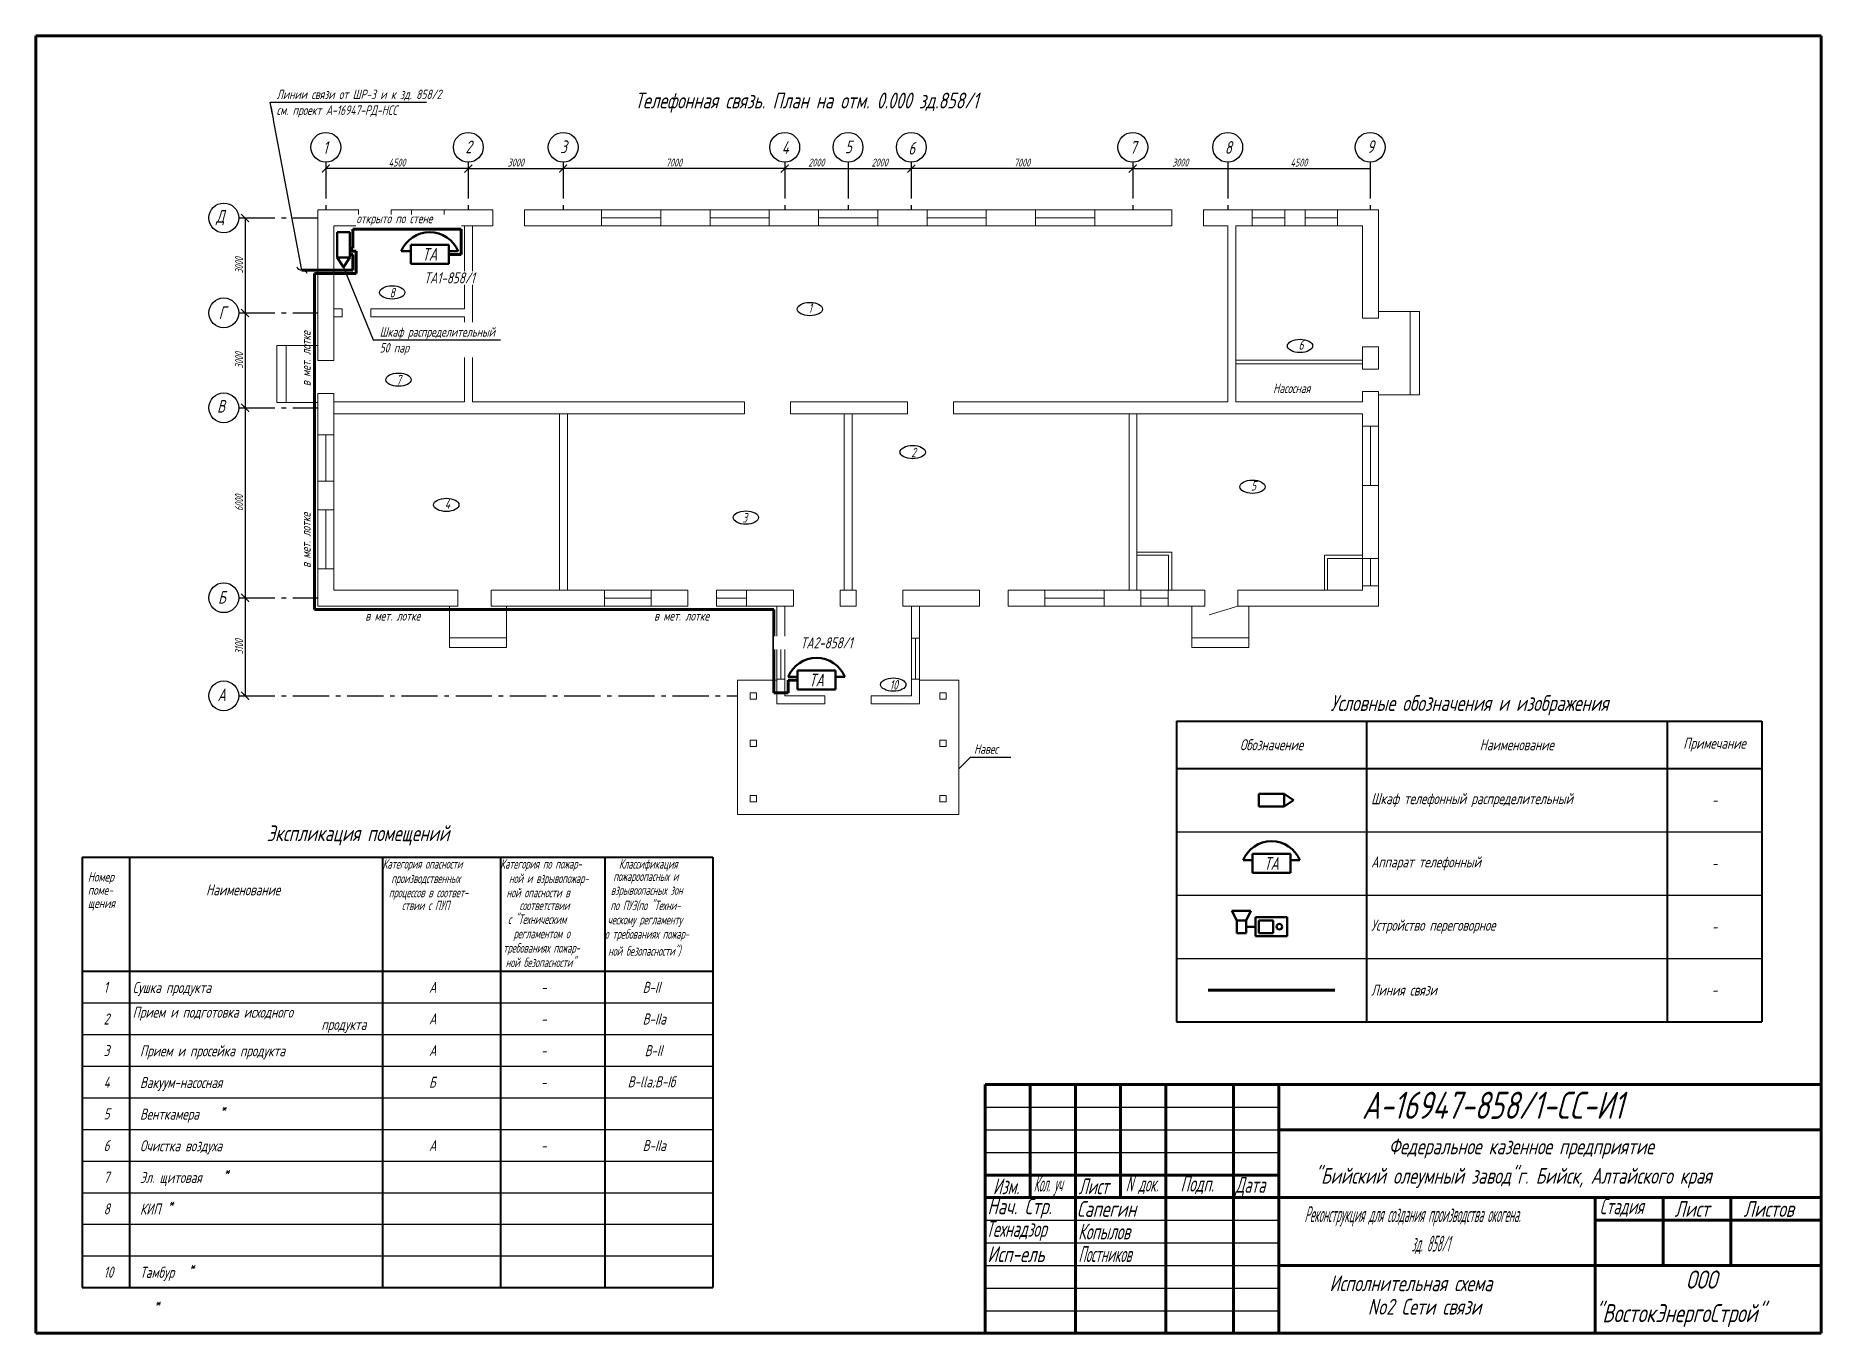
# Model space of a CAD drawing. Header units: millimetres. Extents: x 2120 to 3080, y 1261 to 1551.
# Drawn here: x 2685.2 to 3080.2, y 1261.2 to 1548.2 of the extents above; entities that cross this region are included whole.
import ezdxf
from ezdxf import colors
from ezdxf.entities.mleader import LeaderData, LeaderLine
from ezdxf.enums import TextEntityAlignment as Align
from ezdxf.math import Vec2, Vec3

# ---------------------------------------------------------------- set-up
doc = ezdxf.new("R2010")
doc.units = ezdxf.units.MM
doc.linetypes.add('gost6', pattern=[12, 8, -1.5, 1, -1.5])
for name, color, linetype, lineweight in [('Линия выноска', 137, 'Continuous', 25), ('Линия связи (Вновь)', 3, 'Continuous', 60), ('Осевая', 4, 'gost6', 25), ('Размерная', 4, 'Continuous', 25), ('Рамка толстая', 7, 'Continuous', 60), ('Связь', 84, 'Continuous', 50), ('Строительный', 251, 'Continuous', 13), ('ТаБлица', 253, 'Continuous', 25), ('Текст', 2, 'Continuous', 25), ('Штампы', 252, 'Continuous', 25)]:
    doc.layers.add(name, color=color, linetype=linetype, lineweight=lineweight)
doc.styles.add('Simplex', font='simplex.shx', dxfattribs={"width": 0.7, "oblique": 15})

msp = doc.modelspace()

# ---------------------------------------------------------------- texts
at = {"color": 18, "true_color": 0x000000, "style": 'Simplex', "oblique": 15}
for s, height, width, p in [('А-16947-858/1-СС-И1', 6, 0.7, (2978.58, 1308.61)), ('Федеральное казенное предприятие', 3.5, 0.7, (2984.47, 1300.76)), ('Кол. уч', 3.5, 0.4, (2905.94, 1292.51)), ('N', 3.5, 0.5, (2926.31, 1292.51)), ('Подп.', 3.5, 0.6, (2938.41, 1292.51)), ('Дата', 3.5, 0.6, (2950.56, 1292.26)), ('"Бийский олеумный завод"г. Бийск, Алтайского края', 3.5, 0.7, (2968.06, 1294.26)), ('Изм.', 3.5, 0.6, (2896.96, 1291.93)), ('Лист', 3.5, 0.6, (2915.9, 1291.93)), ('док.', 3.5, 0.5, (2929.1, 1292.51)), ('Нач. Стр.', 3.5, 0.7, (2895.72, 1287.51)), ('Сапегин', 3.5, 0.7, (2915.5, 1286.93)), ('Реконструкция для создания производства окогена.', 3.5, 0.4, (2965.84, 1285.76)), ('Стадия', 3.5, 0.6, (3031.16, 1287.51)), ('Лист', 3.5, 0.7, (3047.73, 1286.93)), ('Листов', 3.5, 0.7, (3063, 1286.93)), ('Технадзор', 3.5, 0.6, (2895.39, 1282.51)), ('Копылов', 3.5, 0.6, (2915.79, 1281.93)), ('Исп-ель', 3.5, 0.7, (2895.72, 1276.93)), ('Постников', 3.5, 0.5, (2915.85, 1276.93)), ('зд. 858/1', 3.5, 0.4, (2989.51, 1279.26)), ('Исполнительная схема ', 3.5, 0.7, (2971.39, 1270.49)), ('ООО', 4, 0.7, (3050.25, 1271.06)), ('No2 Сети связи', 3.5, 0.7, (2979.89, 1265.3)), ('"ВостокЭнергоСтрой"', 4, 0.7, (3030.09, 1263.63))]:
    msp.add_text(s, height=height, dxfattribs=dict(at, width=width)).set_placement(p)
at = {"layer": 'Размерная', "color": 18, "true_color": 0x000000, "char_height": 1.75, "attachment_point": 5, "style": 'Simplex'}
for s, insert in [('4500', (2765.13, 1520.12)), ('3000', (2791.38, 1520.12)), ('7000', (2826.38, 1520.12)), ('2000', (2857.88, 1520.12)), ('2000', (2871.88, 1520.12)), ('7000', (2903.38, 1520.12)), ('3000', (2938.38, 1520.12)), ('4500', (2964.63, 1520.12))]:
    msp.add_mtext(s, dxfattribs=dict(at, insert=insert))
at = {"layer": 'Размерная', "color": 18, "true_color": 0x000000, "char_height": 1.75, "attachment_point": 5, "rotation": 90, "style": 'Simplex'}
for s, insert in [('3000', (2730.16, 1497.37)), ('3000', (2730.16, 1476.37)), ('6000', (2730.16, 1444.87)), ('3100', (2730.16, 1413.02))]:
    msp.add_mtext(s, dxfattribs=dict(at, insert=insert))
at = {"layer": 'ТаБлица', "color": 18, "true_color": 0x000000, "insert": (3002.35, 1400.1), "char_height": 3.5, "width": 129.4197, "attachment_point": 5, "style": 'Simplex'}
msp.add_mtext('Условные обозначения и изображения', dxfattribs=at)
at = {"layer": 'Текст', "color": 18, "ltscale": 100, "true_color": 0x000000, "style": 'Simplex', "oblique": 15}
for s, height, width, p in [('1', 2.8, 0.7, (2748.73, 1522.06)), ('2', 2.8, 0.7, (2780.23, 1522.2)), ('3', 2.8, 0.7, (2801.23, 1522.2)), ('4', 2.8, 0.7, (2850.23, 1522.06)), ('5', 2.8, 0.7, (2864.23, 1522.2)), ('6', 2.8, 0.7, (2878.23, 1521.9)), ('7', 2.8, 0.7, (2927.23, 1522.06)), ('8', 2.8, 0.7, (2948.23, 1522.06)), ('9', 2.8, 0.7, (2979.73, 1522.23)), ('Д', 2.8, 0.7, (2725.08, 1506.81)), ('8', 2.1, 0.7, (2763.47, 1490.3)), ('Г', 2.8, 0.7, (2725.68, 1485.52)), ('1', 2.1, 0.7, (2856.11, 1486.88)), ('6', 2.1, 0.7, (2964.54, 1478.73)), ('7', 2.1, 0.7, (2764.93, 1471)), ('Насосная', 2.1, 0.7, (2958.92, 1469.14)), ('B', 2.8, 0.7, (2725.32, 1464.81)), ('2', 2.1, 0.7, (2878.84, 1454.94)), ('5', 2.1, 0.7, (2954.03, 1447.58)), ('4', 2.1, 0.7, (2775.69, 1443.58)), ('3', 2.1, 0.7, (2841.49, 1440.51)), ('Б', 2.8, 0.7, (2725.51, 1422.55)), ('в мет. лотке', 2.1, 0.7, (2758.1, 1418.81)), ('в мет. лотке', 2.1, 0.7, (2821.97, 1418.81)), ('А', 2.8, 0.7, (2725.4, 1401.01)), ('10', 2.1, 0.7, (2874.08, 1403.55)), ('Навес', 2.1, 0.7, (2892.75, 1389.35)), ('Экспликация помещений', 3.5, 0.7, (2736.3, 1370.03)), ('Номер', 2.1, 0.7, (2696.72, 1361.08)), ('Категория опасности ', 2.1, 0.6, (2761.94, 1363.95)), ('Категория по пожар-', 2.1, 0.6, (2787.97, 1363.95)), ('ной и взрывопожар-', 2.1, 0.6, (2789.87, 1360.75)), ('Классификация ', 2.1, 0.6, (2814.21, 1363.95)), ('поме-', 2.1, 0.7, (2696.72, 1358.17)), ('Наименование', 2.45, 0.7, (2722.88, 1358.05)), ('процессов в соответ-', 2.1, 0.6, (2763.3, 1357.6)), ('производственных', 2.1, 0.6, (2763.84, 1360.75)), ('ной опасности в ', 2.1, 0.6, (2789.33, 1357.6)), ('взрывоопасных зон ', 2.1, 0.6, (2812.41, 1358.15)), ('пожароопасных и', 2.1, 0.6, (2812.95, 1361.2)), ('щения', 2.1, 0.7, (2696.72, 1355.25)), ('ствии с ПУП', 2.1, 0.6, (2766.17, 1354.77)), ('соответствии', 2.1, 0.6, (2792.2, 1354.77)), ('по ПУЭ(по "Техни-', 2.1, 0.6, (2812.31, 1354.77)), ('с "Техническим', 2.1, 0.6, (2789.67, 1351.7)), ('ческому регламенту', 2.1, 0.6, (2811.69, 1351.61)), (' требованиях пожар-', 2.1, 0.6, (2787.76, 1345.36)), ('регламентом о', 2.1, 0.6, (2790.89, 1348.53)), ('о требованиях пожар-', 2.1, 0.6, (2811.05, 1348.44)), ('ной безопасности")', 2.1, 0.6, (2811.8, 1344.68)), ('ной безопасности"', 2.1, 0.6, (2789.15, 1342.16)), ('1', 2.45, 0.7, (2700.21, 1336.47)), ('Сушка продукта', 2.45, 0.7, (2706.63, 1336.43)), ('А', 2.45, 0.7, (2772.18, 1336.47)), ('-', 2.45, 0.7, (2796.95, 1336.47)), ('В-II', 2.45, 0.7, (2819.45, 1336.47)), ('2', 2.45, 0.7, (2700.21, 1329.47)), ('Прием и подготовка исходного', 2.45, 0.7, (2706.63, 1330.99)), ('А', 2.45, 0.7, (2772.18, 1329.47)), ('В-IIа', 2.45, 0.7, (2819.45, 1329.47)), ('продукта', 2.45, 0.7, (2748.38, 1328.27)), ('-', 2.45, 0.7, (2796.95, 1329.47)), ('3', 2.45, 0.7, (2700.21, 1322.47)), ('Прием и просейка продукта', 2.45, 0.7, (2708.26, 1322.43)), ('А', 2.45, 0.7, (2772.18, 1322.47)), ('-', 2.45, 0.7, (2796.95, 1322.47)), ('В-II', 2.45, 0.7, (2819.89, 1322.47)), ('4', 2.45, 0.7, (2700.21, 1315.47)), ('Вакуум-насосная', 2.45, 0.7, (2708.26, 1315.43)), ('Б', 2.45, 0.7, (2772.18, 1315.47)), ('-', 2.45, 0.7, (2796.95, 1315.47)), ('В-llа;В-Iб', 2.45, 0.7, (2816.14, 1315.58)), ('5', 2.45, 0.7, (2700.21, 1308.47)), ('Венткамера ', 2.45, 0.7, (2708.26, 1308.43)), ('*', 2.45, 0.7, (2726.1, 1309.84)), ('6', 2.45, 0.7, (2700.21, 1301.47)), ('Очистка воздуха', 2.45, 0.7, (2708.26, 1301.43)), ('А', 2.45, 0.7, (2772.18, 1301.47)), ('В-IIа', 2.45, 0.7, (2819.45, 1301.47)), ('-', 2.45, 0.7, (2796.95, 1301.47)), ('7', 2.45, 0.7, (2700.21, 1294.47)), ('Эл. щитовая', 2.45, 0.7, (2708.26, 1294.43)), ('*', 2.45, 0.7, (2726.83, 1295.84)), ('8', 2.45, 0.7, (2700.21, 1287.47)), ('КИП', 2.45, 0.7, (2708.26, 1287.43)), ('*', 2.45, 0.7, (2714.51, 1288.84)), ('10', 2.45, 0.7, (2700.21, 1273.47)), ('Тамбур', 2.45, 0.7, (2708.26, 1273.43)), ('*', 2.45, 0.7, (2719.18, 1274.84)), ('*', 2.45, 0.7, (2711.5, 1266.74))]:
    msp.add_text(s, height=height, dxfattribs=dict(at, width=width)).set_placement(p)
at = {"layer": 'Текст', "color": 18, "ltscale": 100, "true_color": 0x000000, "style": 'Simplex', "oblique": 15, "width": 0.7}
for p in [(2746.01, 1470.65), (2746.01, 1430.48)]:
    msp.add_text('в мет. лотке', height=2.1, rotation=90, dxfattribs=at).set_placement(p)
at = {"layer": 'Текст', "color": 18, "ltscale": 100, "true_color": 0x000000, "insert": (2747.59, 1535.59), "char_height": 3.5, "width": 234.64, "attachment_point": 1, "style": 'Simplex'}
msp.add_mtext('\\pi70.12609;Телефонная связь. План на отм. 0.000 зд.858/1', dxfattribs=at)

# ---------------------------------------------------------------- blocks, each defined once
blk = doc.blocks.new('_ArchTick')
at = {"color": 0, "linetype": 'ByBlock', "const_width": 0.15}
blk.add_lwpolyline([(-0.5, -0.5), (0.5, 0.5)], dxfattribs=at)
blk = doc.blocks.new('A$C79A038C6')
at = {"layer": 'Связь'}
for p, q in [((3, 6), (3, 0)), ((15, 6), (3, 6)), ((15, 0), (15, 6)), ((3, 4), (0, 4)), ((3, 0), (15, 0)), ((15, 4), (18, 4))]:
    blk.add_line(p, q, dxfattribs=at)
blk.add_arc((9, 0.25), 9.75, 22.6199, 157.3801, dxfattribs=at)
at = {"layer": 'Связь', "style": 'Simplex', "oblique": 15, "width": 0.7}
blk.add_text('ТА', height=4, dxfattribs=at).set_placement((9, 3), align=Align.MIDDLE_CENTER)
blk = doc.blocks.new('A$C19E7192F')
at = {"layer": 'Связь'}
for p, q in [((0, 4), (0, 0)), ((8, 4), (0, 4)), ((8, 0), (8, 4)), ((11, 2), (8, 4)), ((8, 0), (11, 2)), ((0, 0), (8, 0))]:
    blk.add_line(p, q, dxfattribs=at)
blk = doc.blocks.new('_Integral')
at = {"color": 0, "linetype": 'ByBlock', "lineweight": -2}
for centre, start, end in [((0.44, -0.09), 102, 168), ((-0.44, 0.09), 282, 348)]:
    blk.add_arc(centre, 0.454, start, end, dxfattribs=at)
blk = doc.blocks.new('_None')
blk = doc.blocks.new('*T13')
at = {"layer": 'ТаБлица', "color": 0, "linetype": 'ByBlock', "lineweight": 40, "transparency": 16777216}
for p, q in [((0, 0), (129.5, 0)), ((0, 0), (0, -66.5)), ((42, 0), (42, -66.5)), ((108.5, 0), (108.5, -66.5)), ((129.5, 0), (129.5, -66.5)), ((0, -10.5), (129.5, -10.5)), ((0, -66.5), (129.5, -66.5))]:
    blk.add_line(p, q, dxfattribs=at)
at = {"layer": 'ТаБлица', "color": 5, "linetype": 'ByBlock', "lineweight": 25, "transparency": 16777216}
for p, q in [((0, -24.5), (129.5, -24.5)), ((0, -38.5), (129.5, -38.5)), ((0, -52.5), (129.5, -52.5))]:
    blk.add_line(p, q, dxfattribs=at)
at = {"layer": 'ТаБлица', "color": 2, "transparency": 16777216, "char_height": 2.45, "style": 'Simplex'}
for s, insert, width, attachment_point in [('{\\C256;\\c0;Примечание}', (119, -5.25), 21, 5), ('{\\C256;\\c0;Обозначение}', (21, -5.25), 42, 5), ('{\\C256;\\c0;Наименование}', (75.25, -5.25), 66.5, 5), ('{\\C256;\\c0;Шкаф телефонный распределительный}', (43.05, -17.5), 64.4, 4), ('{\\C256;\\c0;-}', (119, -17.5), 18.9, 5), ('{\\C256;\\c0;Аппарат телефонный}', (43.05, -31.5), 64.4, 4), ('{\\C256;\\c0;-}', (119, -31.5), 18.9, 5), ('{\\C256;\\c0;Устройство переговорное}', (43.05, -45.5), 64.4, 4), ('{\\C256;\\c0;-}', (119, -45.5), 18.9, 5), ('{\\C256;\\c0;Линия связи}', (43.05, -59.5), 64.4, 4), ('{\\C256;\\c0;-}', (119, -59.5), 18.9, 5)]:
    blk.add_mtext(s, dxfattribs=dict(at, insert=insert, width=width, attachment_point=attachment_point))
blk = doc.blocks.new('A$C20EB2E6C')
at = {"layer": 'Связь'}
for p, q in [((8, 17.5), (5, 16)), ((8, 11.5), (8, 17.5)), ((1, 13), (1, 16)), ((1, 16), (5, 16)), ((5, 13), (1, 13)), ((3, 13), (3, 10)), ((5, 16), (5, 13)), ((8, 11.5), (5, 13)), ((0, 0), (0, 10)), ((0, 10), (6, 10)), ((1, 4.5), (1, 9)), ((1, 9), (5, 9)), ((5, 9), (5, 4.5)), ((6, 10), (6, 0)), ((5, 4.5), (1, 4.5)), ((6, 0), (0, 0))]:
    blk.add_line(p, q, dxfattribs=at)
blk.add_circle((3, 2.5), 0.868, dxfattribs=at)

# ---------------------------------------------------------------- linework, layer by layer
at = {"color": 18, "lineweight": 60, "true_color": 0x000000}
for p, q in [((2895.19, 1316.18), (3080.19, 1316.18)), ((2895.19, 1316.18), (2895.19, 1261.18)), ((2905.19, 1316.18), (2905.19, 1291.18)), ((2915.19, 1316.18), (2915.19, 1261.18)), ((2925.19, 1316.18), (2925.19, 1291.18)), ((2935.19, 1316.18), (2935.19, 1261.18)), ((2950.19, 1316.18), (2950.19, 1261.18)), ((2960.19, 1316.18), (2960.19, 1261.18)), ((3080.19, 1316.18), (3080.19, 1261.18)), ((2960.19, 1306.18), (3080.19, 1306.18)), ((2895.19, 1296.18), (2960.19, 1296.18)), ((2895.19, 1291.18), (3080.19, 1291.18)), ((3030.19, 1291.18), (3030.19, 1261.18)), ((3045.19, 1291.18), (3045.19, 1276.18)), ((3060.19, 1291.18), (3060.19, 1276.18)), ((3030.19, 1286.18), (3080.19, 1286.18)), ((2960.19, 1276.18), (3080.19, 1276.18)), ((2895.19, 1261.18), (3080.19, 1261.18))]:
    msp.add_line(p, q, dxfattribs=at)
at = {"color": 18, "lineweight": 25, "true_color": 0x000000}
for p, q in [((2895.19, 1311.18), (2960.19, 1311.18)), ((2895.19, 1306.18), (2960.19, 1306.18)), ((2895.19, 1301.18), (2960.19, 1301.18)), ((2895.19, 1286.18), (2960.19, 1286.18)), ((2895.19, 1281.18), (2960.19, 1281.18)), ((2895.19, 1276.18), (2960.19, 1276.18)), ((2895.19, 1271.18), (2960.19, 1271.18)), ((2895.19, 1266.18), (2960.19, 1266.18))]:
    msp.add_line(p, q, dxfattribs=at)
at = {"layer": 'Линия связи (Вновь)', "color": 18, "true_color": 0x000000}
for p, q in [((2755.36, 1501.22), (2755.36, 1505.42)), ((2755.36, 1505.42), (2779.34, 1505.42)), ((2779.34, 1499.82), (2779.34, 1505.42)), ((2754.66, 1501.22), (2755.36, 1501.22)), ((2754.66, 1500.52), (2756.06, 1500.52)), ((2755.36, 1499.82), (2754.66, 1499.82)), ((2755.36, 1496.32), (2755.36, 1499.82)), ((2756.06, 1500.52), (2756.06, 1495.62)), ((2776.54, 1499.82), (2779.34, 1499.82)), ((2744.09, 1496.32), (2755.36, 1496.32)), ((2756.06, 1495.62), (2746.89, 1495.62)), ((2746.89, 1495.62), (2746.89, 1421.28)), ((2746.89, 1421.28), (2848.46, 1421.28)), ((2848.46, 1421.28), (2848.46, 1402.87)), ((2848.46, 1402.87), (2851.61, 1402.87)), ((2851.61, 1402.87), (2851.61, 1405.67)), ((2851.61, 1405.67), (2853.71, 1405.67)), ((2944.56, 1337.1), (2972.56, 1337.1))]:
    msp.add_line(p, q, dxfattribs=at)
at = {"layer": 'Осевая', "color": 18, "true_color": 0x000000}
for p, q in [((2749.38, 1520.19), (2749.38, 1509.69)), ((2780.88, 1520.19), (2780.88, 1509.69)), ((2801.88, 1520.19), (2801.88, 1509.69)), ((2850.88, 1520.19), (2850.88, 1509.69)), ((2864.88, 1520.19), (2864.88, 1509.69)), ((2878.88, 1520.19), (2878.88, 1509.69)), ((2927.88, 1520.19), (2927.88, 1509.69)), ((2948.88, 1520.19), (2948.88, 1509.69)), ((2980.38, 1520.19), (2980.38, 1509.69)), ((2730.09, 1507.87), (2747.59, 1507.87)), ((2730.09, 1486.87), (2747.59, 1486.87)), ((2730.09, 1465.87), (2747.59, 1465.87)), ((2730.09, 1423.87), (2747.59, 1423.87)), ((2730.09, 1402.17), (2840.41, 1402.17))]:
    msp.add_line(p, q, dxfattribs=at)
at = {"layer": 'Размерная', "color": 18, "true_color": 0x000000}
for p, q in [((2780.88, 1518.79), (2749.38, 1518.79)), ((2780.88, 1518.79), (2801.88, 1518.79)), ((2850.88, 1518.79), (2801.88, 1518.79)), ((2850.88, 1518.79), (2864.88, 1518.79)), ((2864.88, 1518.79), (2878.88, 1518.79)), ((2927.88, 1518.79), (2878.88, 1518.79)), ((2927.88, 1518.79), (2948.88, 1518.79)), ((2948.88, 1518.79), (2980.38, 1518.79)), ((2731.49, 1507.87), (2731.49, 1486.87)), ((2731.49, 1486.87), (2731.49, 1465.87)), ((2731.49, 1465.87), (2731.49, 1423.87)), ((2731.49, 1423.87), (2731.49, 1402.17))]:
    msp.add_line(p, q, dxfattribs=at)
at = {"layer": 'Рамка толстая', "color": 18, "true_color": 0x000000}
for p, q in [((2685.19, 1261.18), (2685.19, 1548.18)), ((2685.19, 1548.18), (3080.19, 1548.18)), ((3080.19, 1548.18), (3080.19, 1261.18)), ((2685.19, 1261.18), (3080.19, 1261.18))]:
    msp.add_line(p, q, dxfattribs=at)
at = {"layer": 'Строительный', "color": 18, "ltscale": 100, "true_color": 0x000000}
for p, q in [((2747.59, 1476.37), (2747.59, 1509.69)), ((2747.59, 1509.69), (2756.62, 1509.69)), ((2756.62, 1509.69), (2756.62, 1508.6)), ((2763.83, 1509.69), (2775.52, 1509.69)), ((2763.83, 1509.69), (2763.83, 1508.6)), ((2768.31, 1509.69), (2768.31, 1508.6)), ((2775.52, 1509.69), (2786.34, 1509.69)), ((2775.52, 1509.69), (2775.52, 1508.6)), ((2786.34, 1509.69), (2786.34, 1506.12)), ((2793.34, 1509.69), (2936.49, 1509.69)), ((2793.34, 1509.69), (2793.34, 1506.12)), ((2810.35, 1509.69), (2810.35, 1506.12)), ((2823.44, 1509.69), (2823.44, 1506.12)), ((2834.36, 1509.69), (2834.36, 1506.12)), ((2847.45, 1509.69), (2847.45, 1506.12)), ((2858.37, 1509.69), (2858.37, 1506.12)), ((2871.46, 1509.69), (2871.46, 1506.12)), ((2882.38, 1509.69), (2882.38, 1506.12)), ((2895.47, 1509.69), (2895.47, 1506.12)), ((2906.39, 1509.69), (2906.39, 1506.12)), ((2919.48, 1509.69), (2919.48, 1506.12)), ((2936.49, 1509.69), (2936.49, 1506.12)), ((2943.49, 1509.69), (2982.23, 1509.69)), ((2943.49, 1509.69), (2943.49, 1506.12)), ((2943.49, 1509.52), (2943.66, 1509.69)), ((2954.3, 1509.69), (2954.3, 1506.12)), ((2961.51, 1509.69), (2961.51, 1506.12)), ((2965.99, 1509.69), (2965.99, 1506.12)), ((2973.2, 1509.69), (2973.2, 1506.12)), ((2982.23, 1509.69), (2982.23, 1485.69)), ((2751.16, 1506.12), (2755.97, 1506.12)), ((2751.16, 1476.37), (2751.16, 1506.12)), ((2779.36, 1506.12), (2786.34, 1506.12)), ((2780.04, 1506.12), (2780.04, 1494.98)), ((2781.79, 1506.12), (2781.79, 1494.98)), ((2793.34, 1506.12), (2936.49, 1506.12)), ((2810.35, 1507.91), (2823.44, 1507.91)), ((2834.36, 1507.91), (2847.45, 1507.91)), ((2858.37, 1507.91), (2871.46, 1507.91)), ((2882.38, 1507.91), (2895.47, 1507.91)), ((2906.39, 1507.91), (2919.48, 1507.91)), ((2936.38, 1506.12), (2936.49, 1506.23)), ((2943.49, 1506.12), (2948.91, 1506.12)), ((2948.91, 1506.12), (2948.91, 1467.2)), ((2950.66, 1506.12), (2978.66, 1506.12)), ((2950.66, 1506.12), (2950.66, 1467.2)), ((2954.3, 1507.91), (2961.51, 1507.91)), ((2965.99, 1507.91), (2973.2, 1507.91)), ((2973.64, 1506.12), (2974.28, 1506.12)), ((2978.66, 1506.12), (2978.66, 1485.69)), ((2780.04, 1494.98), (2780.04, 1487.75)), ((2781.79, 1494.98), (2781.79, 1467.2)), ((2950.66, 1486.47), (2950.66, 1489.52)), ((2751.16, 1487.75), (2752.98, 1487.75)), ((2751.16, 1486), (2752.98, 1486)), ((2752.98, 1486), (2752.98, 1487.75)), ((2759.35, 1487.75), (2764.74, 1487.75)), ((2759.35, 1486), (2759.35, 1487.75)), ((2759.35, 1486), (2780.04, 1486)), ((2764.74, 1487.75), (2780.04, 1487.75)), ((2780.04, 1486), (2780.04, 1467.2)), ((2948.91, 1485.27), (2948.91, 1478.01)), ((2982.23, 1485.69), (2978.66, 1485.69)), ((2991.33, 1487.15), (2982.23, 1487.15)), ((2989.23, 1468.78), (2989.23, 1487.15)), ((2991.33, 1468.78), (2991.33, 1487.15)), ((2738.49, 1479.64), (2747.59, 1479.64)), ((2738.49, 1467.04), (2738.49, 1479.64)), ((2740.59, 1467.04), (2740.59, 1479.64)), ((2978.66, 1479.39), (2978.66, 1474.42)), ((2982.23, 1479.39), (2978.66, 1479.39)), ((2982.23, 1479.39), (2982.23, 1474.42)), ((2747.59, 1476.37), (2751.16, 1476.37)), ((2950.66, 1476.44), (2978.66, 1476.44)), ((2950.66, 1475.6), (2978.66, 1475.6)), ((2982.23, 1474.42), (2978.66, 1474.42)), ((2978.66, 1469.45), (2978.66, 1467.2)), ((2982.23, 1469.45), (2978.66, 1469.45)), ((2982.23, 1469.45), (2982.23, 1421.98)), ((2747.59, 1467.04), (2738.49, 1467.04)), ((2747.59, 1421.98), (2747.59, 1469.02)), ((2747.59, 1469.02), (2751.16, 1469.02)), ((2751.16, 1425.55), (2751.16, 1469.02)), ((2751.16, 1467.2), (2780.04, 1467.2)), ((2781.79, 1467.2), (2841.99, 1467.2)), ((2841.99, 1464.54), (2841.99, 1467.2)), ((2852.14, 1467.2), (2878.04, 1467.2)), ((2852.14, 1464.54), (2852.14, 1467.2)), ((2878.04, 1464.54), (2878.04, 1467.2)), ((2888.19, 1467.2), (2948.91, 1467.2)), ((2888.19, 1464.54), (2888.19, 1467.2)), ((2950.66, 1467.2), (2978.66, 1467.2)), ((2982.23, 1468.78), (2991.33, 1468.78)), ((2751.16, 1464.54), (2841.99, 1464.54)), ((2801.04, 1464.54), (2801.04, 1425.55)), ((2802.79, 1464.54), (2802.79, 1425.55)), ((2852.14, 1464.54), (2878.04, 1464.54)), ((2864.04, 1427.37), (2864.04, 1464.54)), ((2865.79, 1464.54), (2865.79, 1427.37)), ((2865.79, 1464.54), (2865.79, 1430.1)), ((2877.6, 1464.54), (2875.87, 1464.54)), ((2888.19, 1464.54), (2978.66, 1464.54)), ((2927.04, 1464.47), (2927.04, 1425.55)), ((2928.02, 1464.54), (2934.11, 1464.54)), ((2928.79, 1464.47), (2928.79, 1425.55)), ((2930.18, 1464.54), (2938.2, 1464.54)), ((2978.66, 1464.54), (2978.66, 1425.55)), ((2982.23, 1461.81), (2978.66, 1461.81)), ((2980.45, 1461.81), (2980.45, 1448.72)), ((2747.59, 1459.92), (2751.16, 1459.92)), ((2749.38, 1459.92), (2749.38, 1449.63)), ((2802.79, 1443.23), (2802.79, 1458.48)), ((2802.79, 1442.8), (2802.79, 1451.28)), ((2747.59, 1449.63), (2751.16, 1449.63)), ((2982.23, 1448.72), (2978.66, 1448.72)), ((2747.59, 1443.33), (2751.16, 1443.33)), ((2749.38, 1443.33), (2749.38, 1430.24)), ((2936.49, 1433.95), (2928.79, 1433.95)), ((2936.49, 1433.95), (2936.49, 1425.55)), ((2747.59, 1430.24), (2751.16, 1430.24)), ((2935.79, 1433.25), (2928.79, 1433.25)), ((2935.79, 1433.25), (2935.79, 1425.55)), ((2970.26, 1425.55), (2970.26, 1433.25)), ((2970.26, 1433.25), (2978.66, 1433.25)), ((2970.96, 1432.55), (2978.66, 1432.55)), ((2970.96, 1425.55), (2970.96, 1432.55)), ((2982.23, 1432.55), (2978.66, 1432.55)), ((2980.45, 1432.55), (2980.45, 1426.53)), ((2864.04, 1427.37), (2864.04, 1425.55)), ((2865.79, 1427.37), (2865.79, 1425.55)), ((2982.23, 1426.53), (2978.66, 1426.53)), ((2778.6, 1425.55), (2751.16, 1425.55)), ((2778.6, 1421.98), (2778.6, 1425.55)), ((2829.42, 1425.55), (2785.95, 1425.55)), ((2785.95, 1421.98), (2785.95, 1425.55)), ((2811.01, 1421.98), (2811.01, 1425.55)), ((2811.01, 1423.77), (2821.3, 1423.77)), ((2821.3, 1421.98), (2821.3, 1425.55)), ((2829.42, 1421.98), (2829.42, 1425.55)), ((2852.84, 1425.55), (2835.79, 1425.55)), ((2835.79, 1421.98), (2835.79, 1425.55)), ((2835.79, 1423.77), (2842.44, 1423.77)), ((2842.44, 1421.98), (2842.44, 1425.55)), ((2852.84, 1421.98), (2852.84, 1425.55)), ((2866.7, 1425.55), (2863.13, 1425.55)), ((2863.13, 1421.98), (2863.13, 1425.55)), ((2866.7, 1421.98), (2866.7, 1425.55)), ((2893.95, 1425.55), (2876.99, 1425.55)), ((2876.99, 1421.98), (2876.99, 1425.55)), ((2893.95, 1421.98), (2893.95, 1425.55)), ((2943.79, 1425.55), (2900.32, 1425.55)), ((2900.32, 1421.98), (2900.32, 1425.55)), ((2900.32, 1421.98), (2900.32, 1425.55)), ((2908.44, 1421.98), (2908.44, 1425.55)), ((2908.44, 1423.77), (2921.53, 1423.77)), ((2921.53, 1421.98), (2921.53, 1425.55)), ((2929.65, 1421.98), (2929.65, 1425.55)), ((2929.65, 1423.77), (2935.67, 1423.77)), ((2935.67, 1421.98), (2935.67, 1425.55)), ((2943.79, 1421.98), (2943.79, 1425.55)), ((2978.66, 1425.55), (2951.14, 1425.55)), ((2951.14, 1421.98), (2951.14, 1425.55)), ((2778.6, 1421.98), (2747.59, 1421.98)), ((2776.73, 1421.98), (2776.73, 1412.88)), ((2829.42, 1421.98), (2785.95, 1421.98)), ((2789.33, 1412.88), (2789.33, 1421.98)), ((2852.84, 1421.98), (2835.79, 1421.98)), ((2849.16, 1400.42), (2849.16, 1421.98)), ((2850.91, 1402.17), (2850.91, 1421.98)), ((2850.91, 1421.98), (2850.91, 1402.17)), ((2866.7, 1421.98), (2863.13, 1421.98)), ((2893.95, 1421.98), (2876.99, 1421.98)), ((2878.91, 1402.17), (2878.91, 1421.98)), ((2880.66, 1400.42), (2880.66, 1421.98)), ((2943.79, 1421.98), (2900.32, 1421.98)), ((2940.92, 1421.98), (2940.92, 1412.88)), ((2951.14, 1421.98), (2944.8, 1420.09)), ((2982.23, 1421.98), (2951.14, 1421.98)), ((2953.52, 1412.88), (2953.52, 1421.98)), ((2776.73, 1414.98), (2789.33, 1414.98)), ((2850.91, 1414.96), (2849.16, 1414.96)), ((2850.04, 1414.96), (2850.04, 1405.85)), ((2880.66, 1414.96), (2878.91, 1414.96)), ((2879.79, 1414.96), (2879.79, 1405.85)), ((2940.92, 1414.98), (2953.52, 1414.98)), ((2776.73, 1412.88), (2789.33, 1412.88)), ((2940.92, 1412.88), (2953.52, 1412.88)), ((2840.41, 1405.67), (2840.41, 1375.92)), ((2840.41, 1405.67), (2849.16, 1405.67)), ((2843.21, 1401.47), (2843.21, 1402.87)), ((2843.21, 1402.87), (2844.61, 1402.87)), ((2844.61, 1402.87), (2844.61, 1401.47)), ((2850.91, 1405.85), (2849.16, 1405.85)), ((2880.66, 1405.85), (2878.91, 1405.85)), ((2880.66, 1405.67), (2889.41, 1405.67)), ((2885.21, 1401.47), (2885.21, 1402.87)), ((2885.21, 1402.87), (2886.61, 1402.87)), ((2886.61, 1402.87), (2886.61, 1401.47)), ((2889.41, 1405.67), (2889.41, 1375.92)), ((2844.61, 1401.47), (2843.21, 1401.47)), ((2849.16, 1400.42), (2859.73, 1400.42)), ((2849.16, 1400.42), (2859.73, 1400.42)), ((2850.91, 1402.17), (2859.73, 1402.17)), ((2850.91, 1402.17), (2859.73, 1402.17)), ((2859.73, 1400.42), (2859.73, 1402.17)), ((2870.02, 1402.17), (2878.91, 1402.17)), ((2870.02, 1400.42), (2870.02, 1402.17)), ((2870.02, 1400.42), (2880.66, 1400.42)), ((2870.02, 1400.42), (2880.66, 1400.42)), ((2886.61, 1401.47), (2885.21, 1401.47)), ((2843.21, 1390.97), (2843.21, 1392.37)), ((2843.21, 1392.37), (2844.61, 1392.37)), ((2844.61, 1390.97), (2843.21, 1390.97)), ((2844.61, 1392.37), (2844.61, 1390.97)), ((2885.21, 1390.97), (2885.21, 1392.37)), ((2885.21, 1392.37), (2886.61, 1392.37)), ((2886.61, 1390.97), (2885.21, 1390.97)), ((2886.61, 1392.37), (2886.61, 1390.97)), ((2843.21, 1378.72), (2843.21, 1380.12)), ((2843.21, 1380.12), (2844.61, 1380.12)), ((2844.61, 1378.72), (2843.21, 1378.72)), ((2844.61, 1380.12), (2844.61, 1378.72)), ((2885.21, 1378.72), (2885.21, 1380.12)), ((2885.21, 1380.12), (2886.61, 1380.12)), ((2886.61, 1378.72), (2885.21, 1378.72)), ((2886.61, 1380.12), (2886.61, 1378.72)), ((2889.41, 1375.92), (2840.41, 1375.92))]:
    msp.add_line(p, q, dxfattribs=at)
at = {"layer": 'ТаБлица', "color": 18, "lineweight": 40, "ltscale": 100, "true_color": 0x000000}
for p, q in [((2695.44, 1366.48), (2834.97, 1366.48)), ((2695.44, 1366.48), (2695.44, 1271.28)), ((2705.94, 1366.48), (2705.94, 1271.28)), ((2761.94, 1271.28), (2761.94, 1366.48)), ((2787.97, 1366.48), (2787.97, 1271.28)), ((2811.05, 1366.48), (2811.05, 1271.28)), ((2834.97, 1366.48), (2834.97, 1271.28)), ((2695.44, 1341.28), (2834.97, 1341.28)), ((2695.44, 1271.28), (2834.97, 1271.28))]:
    msp.add_line(p, q, dxfattribs=at)
at = {"layer": 'ТаБлица', "color": 18, "ltscale": 100, "true_color": 0x000000}
for p, q in [((2761.94, 1366.48), (2761.94, 1285.28)), ((2695.44, 1334.28), (2834.97, 1334.28)), ((2695.44, 1327.28), (2834.97, 1327.28)), ((2695.44, 1320.28), (2834.97, 1320.28)), ((2695.44, 1313.28), (2834.97, 1313.28)), ((2695.44, 1306.28), (2834.97, 1306.28)), ((2695.44, 1299.28), (2834.97, 1299.28)), ((2695.44, 1292.28), (2834.97, 1292.28)), ((2695.44, 1285.28), (2834.97, 1285.28)), ((2695.44, 1278.28), (2834.97, 1278.28))]:
    msp.add_line(p, q, dxfattribs=at)
at = {"layer": 'Текст', "color": 18, "ltscale": 100, "true_color": 0x000000}
msp.add_lwpolyline([(2889.41, 1386), (2891.97, 1388.63), (2900.91, 1388.63)], dxfattribs=at)
for centre in [(2749.38, 1523.5), (2780.88, 1523.5), (2801.88, 1523.5), (2850.88, 1523.5), (2864.88, 1523.5), (2878.88, 1523.5), (2927.88, 1523.5), (2948.88, 1523.5), (2980.38, 1523.5), (2726.79, 1507.87), (2726.79, 1486.87), (2726.79, 1465.87), (2726.79, 1423.87), (2726.79, 1402.17)]:
    msp.add_circle(centre, 3.3, dxfattribs=at)
for centre in [(2764.05, 1491.4), (2856.44, 1487.71), (2964.87, 1479.56), (2765.44, 1472.1), (2879.19, 1456.08), (2954.35, 1448.42), (2776.02, 1444.41), (2842.29, 1441.6), (2874.9, 1404.65)]:
    msp.add_ellipse(centre, major_axis=(-2.8, 0), ratio=0.525, dxfattribs=at)
at = {"layer": 'Штампы', "color": 18, "lineweight": 60, "true_color": 0x000000}
msp.add_line((2685.19, 1261.18), (2685.19, 1346.18), dxfattribs=at)

# ---------------------------------------------------------------- block references
msp.add_blockref('*T13', (2937.56, 1396.6))
at = {"layer": 'Размерная', "color": 18, "true_color": 0x000000, "xscale": 1.75, "yscale": 1.75, "zscale": 1.75}
for p, rotation in [((2749.38, 1518.79), 180), ((2801.88, 1518.79), 180), ((2878.88, 1518.79), 180), ((2731.49, 1507.87), 90), ((2731.49, 1486.87), 270), ((2731.49, 1465.87), 270), ((2731.49, 1423.87), 270), ((2731.49, 1402.17), 270)]:
    msp.add_blockref('_ArchTick', p, dxfattribs=dict(at, rotation=rotation))
for p in [(2780.88, 1518.79), (2850.88, 1518.79), (2927.88, 1518.79)]:
    msp.add_blockref('_ArchTick', p, dxfattribs=at)
at = {"layer": 'Связь', "color": 18, "true_color": 0x000000, "xscale": 0.7, "yscale": 0.7, "zscale": 0.7}
for name, p, rotation in [('A$C19E7192F', (2751.86, 1504.72), 270), ('A$C20EB2E6C', (2962.06, 1349), 90)]:
    msp.add_blockref(name, p, dxfattribs=dict(at, rotation=rotation))
for name, p in [('A$C79A038C6', (2766.04, 1497.72)), ('A$C79A038C6', (2851.61, 1403.57)), ('A$C19E7192F', (2955.76, 1377.7)), ('A$C79A038C6', (2952.26, 1363))]:
    msp.add_blockref(name, p, dxfattribs=at)

msp.set_redraw_order([(e.dxf.handle, doc.entitydb.next_handle()) for e in msp.query("TEXT MTEXT ATTDEF DIMENSION ARC_DIMENSION")])  # texts and dimensions are drawn at this point

# ---------------------------------------------------------------- next in the draw order: texts
at = {"layer": 'Текст', "color": 18, "lineweight": 30, "true_color": 0x000000, "char_height": 2.45, "attachment_point": 5, "style": 'Simplex', "bg_fill": 3, "box_fill_scale": 1.1, "bg_fill_color": 256, "bg_fill_transparency": 0}
for s, insert in [('ТА1-858/1', (2776.71, 1494.61)), ('ТА2-858/1', (2860.13, 1413.89))]:
    msp.add_mtext_dynamic_manual_height_columns(s, width=22.706, gutter_width=2253.66, heights=[0], dxfattribs=dict(at, insert=insert))

# ---------------------------------------------------------------- next in the draw order: leaders
at = {"layer": 'Линия выноска', "color": 18, "true_color": 0x000000}
ml = msp.add_multileader_mtext('Standard', dxfattribs=at)
ml.set_content('{\\C256;\\c0;Линии связи от ШР-3 и к зд. 858/2\\Pсм. проект А-16947-РД-НСС}', color=2, style='Simplex')
ml.set_leader_properties()
ml.set_arrow_properties(name='INTEGRAL')
ml.build(insert=Vec2(0, 0))
ml.multileader.update_dxf_attribs({"text_left_attachment_type": 6, "text_right_attachment_type": 6, "dogleg_length": 0, "arrow_head_size": 2.8})
ctx = ml.context
ctx.base_point, ctx.char_height, ctx.arrow_head_size, ctx.landing_gap_size, ctx.plane_origin = Vec3(2737.07, 1533.46), 2.1, 2.8, 1.4, Vec3(2747.79, 1519.16)
ctx.left_attachment, ctx.right_attachment = 6, 6
notes = []
notes.append((ctx, [(1, (1, 1, 0), (2737.07, 1533.46), (1, 0), 0, [(0, [(2744.09, 1496.32)], 0, [])])]))
ctx.mtext.insert, ctx.mtext.flow_direction = Vec3(2738.47, 1536.26), 5
ctx.mtext.has_bg_fill, ctx.mtext.bg_color, ctx.mtext.bg_scale_factor, ctx.mtext.bg_transparency, ctx.mtext.use_window_bg_color = 1, -1027028792, 1.5, 0, 1
for ctx, leaders in notes:
    for number, flags, end, landing, length, lines in leaders:
        leader = LeaderData()
        leader.index, (leader.has_last_leader_line, leader.has_dogleg_vector, leader.attachment_direction) = number, flags
        leader.last_leader_point, leader.dogleg_vector, leader.dogleg_length = Vec3(end), Vec3(landing), length
        for number, points, colour, breaks in lines:
            line = LeaderLine()
            line.index, line.vertices, line.color, line.breaks = number, Vec3.list(points), colors.encode_raw_color(colour), breaks
            leader.lines.append(line)
        ctx.leaders.append(leader)

# ---------------------------------------------------------------- next in the draw order: texts
at = {"layer": 'Текст', "color": 18, "ltscale": 100, "true_color": 0x000000, "style": 'Simplex', "oblique": 15, "width": 0.7}
msp.add_text('открыто по стене', height=2.1, dxfattribs=at).set_placement((2756.12, 1506.7))

# ---------------------------------------------------------------- next in the draw order: leaders
at = {"layer": 'Линия выноска', "color": 18, "true_color": 0x000000}
ml = msp.add_multileader_mtext('Standard', dxfattribs=at)
ml.set_content('{\\C256;\\c0;Шкаф распределительный\\P50 пар}', color=2, style='Simplex')
ml.set_leader_properties()
ml.set_arrow_properties(name='NONE')
ml.build(insert=Vec2(0, 0))
ml.multileader.update_dxf_attribs({"text_left_attachment_type": 6, "text_right_attachment_type": 6, "dogleg_length": 0, "arrow_head_size": 2.8})
ctx = ml.context
ctx.base_point, ctx.char_height, ctx.arrow_head_size, ctx.landing_gap_size, ctx.plane_origin = Vec3(2759.87, 1480.91), 2.1, 2.8, 1.4, Vec3(2770.59, 1498.77)
ctx.left_attachment, ctx.right_attachment = 6, 6
notes = []
notes.append((ctx, [(1, (1, 1, 0), (2759.87, 1480.91), (1, 0), 0, [(0, [(2753.26, 1497.02)], 0, [])])]))
ctx.mtext.insert, ctx.mtext.flow_direction = Vec3(2761.27, 1483.71), 5
ctx.mtext.has_bg_fill, ctx.mtext.bg_color, ctx.mtext.bg_scale_factor, ctx.mtext.bg_transparency, ctx.mtext.use_window_bg_color = 1, -1027028792, 1.5, 0, 1
for ctx, leaders in notes:
    for number, flags, end, landing, length, lines in leaders:
        leader = LeaderData()
        leader.index, (leader.has_last_leader_line, leader.has_dogleg_vector, leader.attachment_direction) = number, flags
        leader.last_leader_point, leader.dogleg_vector, leader.dogleg_length = Vec3(end), Vec3(landing), length
        for number, points, colour, breaks in lines:
            line = LeaderLine()
            line.index, line.vertices, line.color, line.breaks = number, Vec3.list(points), colors.encode_raw_color(colour), breaks
            leader.lines.append(line)
        ctx.leaders.append(leader)

doc.saveas('drawing.dxf')
